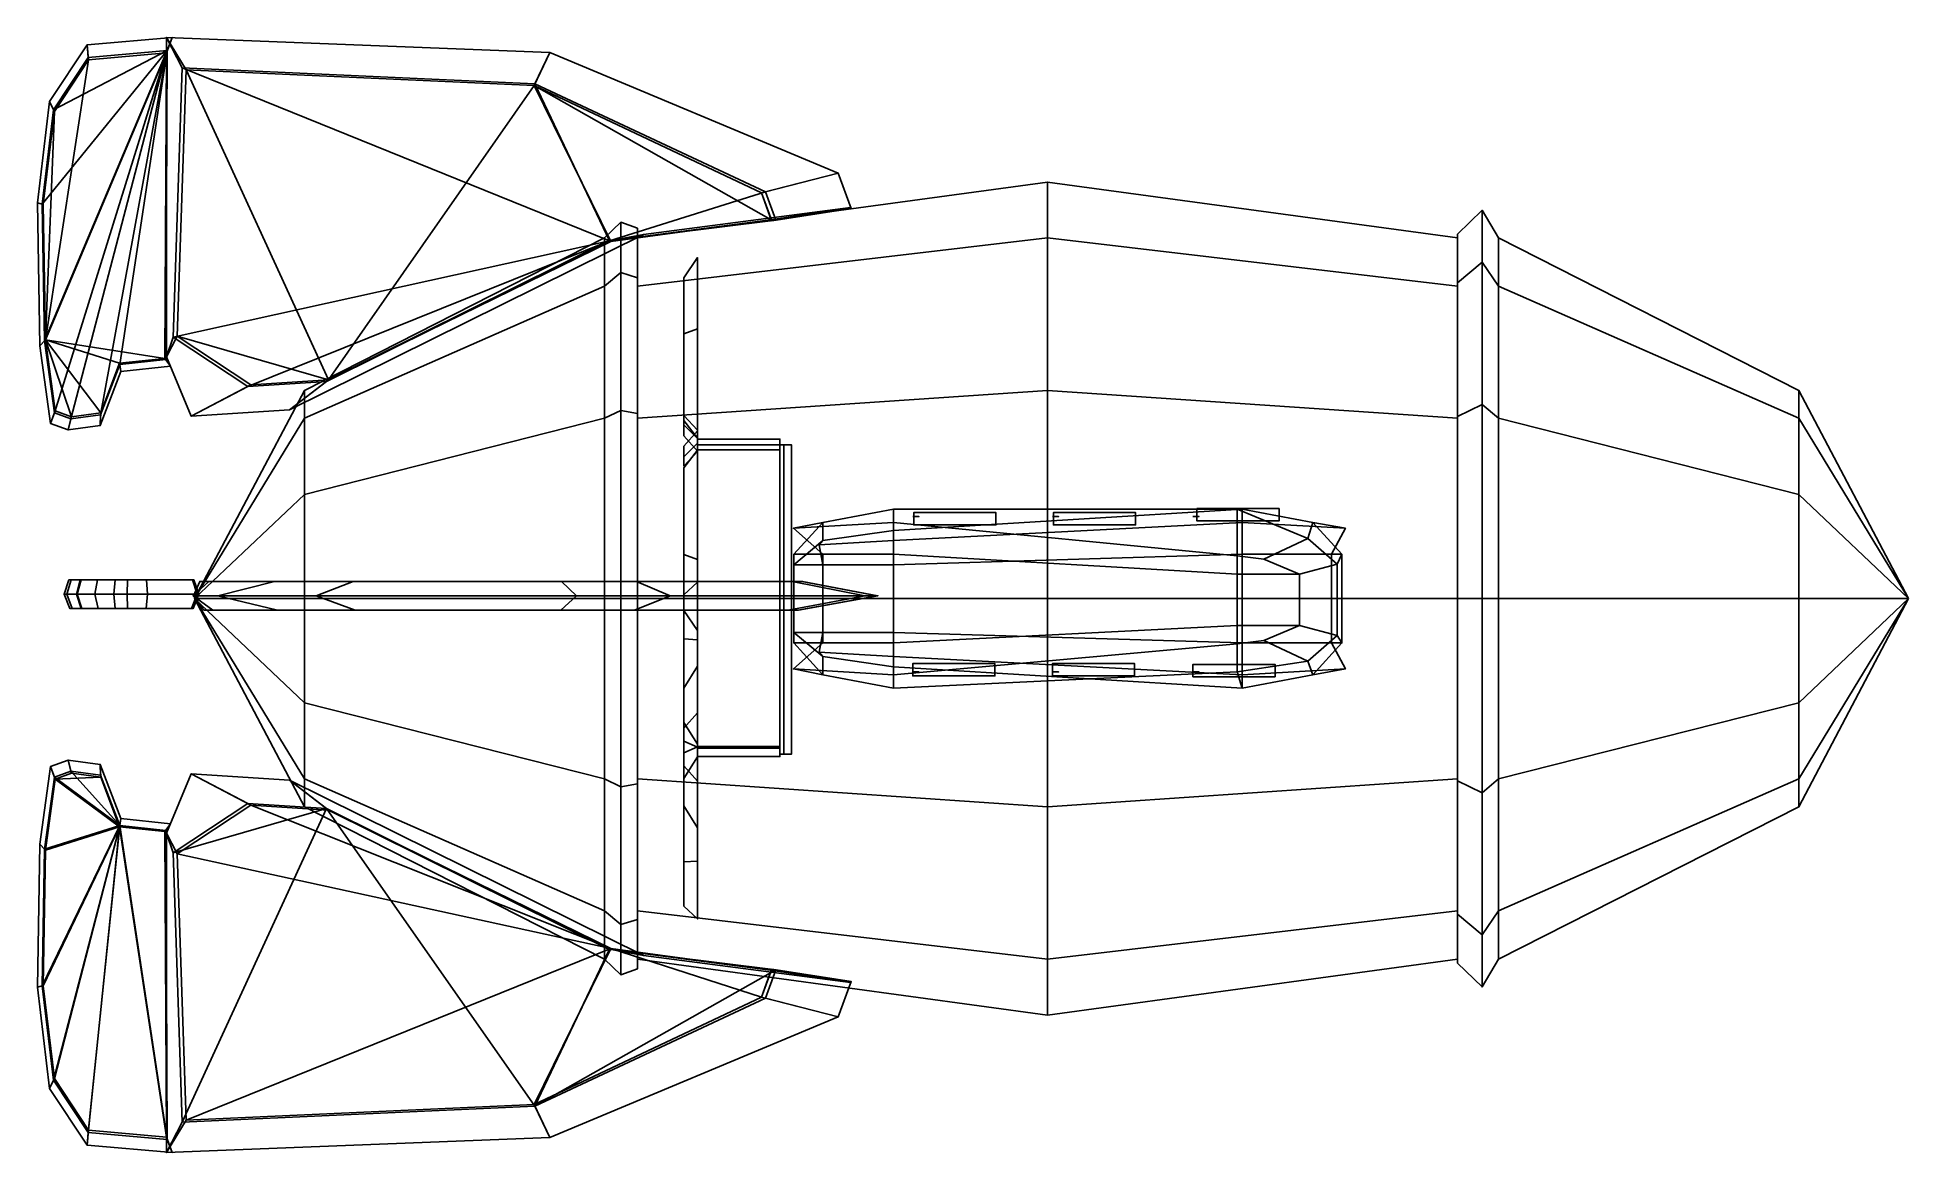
# Model space of a CAD drawing. Header units: metres. Extents: x -117 to 111, y -68 to 68.
import ezdxf

# ---------------------------------------------------------------- set-up
doc = ezdxf.new("R2010")
doc.units = ezdxf.units.M

msp = doc.modelspace()

# ---------------------------------------------------------------- linework, layer by layer
at = {"layer": 'Arc1', "color": 19}
for points in [[(59.140118, 40.725357, 137.511505), (56.140121, 38.207691, 135.511505), (56.140121, 44.147343, 105.01152), (59.140118, 47.054493, 105.01152)], [(59.140118, 47.054493, 105.01152), (56.140121, 44.147343, 105.01152), (56.140121, 38.207691, 74.511513), (59.140118, 40.725357, 72.51152)], [(61.140114, 37.816208, 135.200516), (59.140118, 40.725357, 137.511505), (59.140118, 47.054493, 105.01152), (61.140121, 43.695293, 105.01152)], [(61.140121, 43.695293, 105.01152), (59.140118, 47.054493, 105.01152), (59.140118, 40.725357, 72.51152), (61.140129, 37.816208, 74.822502)], [(59.140118, 23.433838, 161.303177), (56.140121, 21.980263, 157.839081), (56.140121, 38.207691, 135.511505), (59.140118, 40.725357, 137.511505)], [(59.140118, 40.725357, 72.51152), (56.140121, 38.207691, 74.511513), (56.140121, 21.980263, 52.183964), (59.140118, 23.433838, 48.719872)], [(61.140114, 21.754238, 157.30043), (59.140118, 23.433838, 161.303177), (59.140118, 40.725357, 137.511505), (61.140114, 37.816208, 135.200516)], [(61.140129, 37.816208, 74.822502), (59.140118, 40.725357, 72.51152), (59.140118, 23.433838, 48.719872), (61.140133, 21.754238, 52.72261)], [(59.140118, 23.433838, 48.719872), (56.140121, 21.980263, 52.183964), (56.140121, -0.186816, 44.011513), (59.140118, -0.186816, 40.011524)], [(59.140118, -0.186817, 170.01152), (56.140121, -0.186817, 166.01152), (56.140121, 21.980263, 157.839081), (59.140118, 23.433838, 161.303177)], [(61.140133, 21.754238, 52.72261), (59.140118, 23.433838, 48.719872), (59.140118, -0.186816, 40.011524), (61.140133, -0.186816, 44.633488)], [(61.140114, -0.186817, 165.389542), (59.140118, -0.186817, 170.01152), (59.140118, 23.433838, 161.303177), (61.140114, 21.754238, 157.30043)], [(59.140118, -0.186816, 40.011524), (56.140121, -0.186816, 44.011513), (56.140121, -22.353895, 52.183964), (59.140118, -23.807468, 48.719872)], [(59.140118, -23.807467, 161.303177), (56.140121, -22.353893, 157.839081), (56.140121, -0.186817, 166.01152), (59.140118, -0.186817, 170.01152)], [(61.140133, -0.186816, 44.633488), (59.140118, -0.186816, 40.011524), (59.140118, -23.807468, 48.719872), (61.140133, -22.127871, 52.72261)], [(61.140114, -22.127869, 157.30043), (59.140118, -23.807467, 161.303177), (59.140118, -0.186817, 170.01152), (61.140114, -0.186817, 165.389542)], [(59.140118, -41.098984, 137.511505), (56.140121, -38.581318, 135.511505), (56.140121, -22.353893, 157.839081), (59.140118, -23.807467, 161.303177)], [(59.140118, -23.807468, 48.719872), (56.140121, -22.353895, 52.183964), (56.140121, -38.581318, 74.51152), (59.140118, -41.098984, 72.511528)], [(61.140114, -38.189835, 135.200516), (59.140118, -41.098984, 137.511505), (59.140118, -23.807467, 161.303177), (61.140114, -22.127869, 157.30043)], [(61.140133, -22.127871, 52.72261), (59.140118, -23.807468, 48.719872), (59.140118, -41.098984, 72.511528), (61.140129, -38.189835, 74.82251)], [(59.140118, -41.098984, 72.511528), (56.140121, -38.581318, 74.51152), (56.140121, -44.520973, 105.01152), (59.140118, -47.42812, 105.01152)], [(59.140118, -47.42812, 105.01152), (56.140121, -44.520973, 105.01152), (56.140121, -38.581318, 135.511505), (59.140118, -41.098984, 137.511505)], [(61.140129, -38.189835, 74.82251), (59.140118, -41.098984, 72.511528), (59.140118, -47.42812, 105.01152), (61.140121, -44.068924, 105.01152)], [(61.140121, -44.068924, 105.01152), (59.140118, -47.42812, 105.01152), (59.140118, -41.098984, 137.511505), (61.140114, -38.189835, 135.200516)]]:
    msp.add_3dface(points, dxfattribs=at)
at = {"layer": 'Arc2', "color": 27}
for points in [[(-47.664501, 37.816193, 74.82251), (-45.664501, 39.466522, 73.511513), (-45.664501, 45.600914, 105.011513), (-47.664501, 43.695278, 105.011513)], [(-47.664501, 43.695278, 105.011513), (-45.664501, 45.600914, 105.011513), (-45.664501, 39.466522, 136.51149), (-47.664501, 37.816193, 135.2005)], [(-45.664501, 39.466522, 73.511513), (-43.664501, 38.837101, 74.680176), (-43.664501, 44.874126, 105.011513), (-45.664501, 45.600914, 105.011513)], [(-45.664501, 45.600914, 105.011513), (-43.664501, 44.874126, 105.011513), (-43.664501, 38.837101, 135.342834), (-45.664501, 39.466522, 136.51149)], [(-47.664501, 21.75423, 52.722626), (-45.664501, 22.707048, 50.451916), (-45.664501, 39.466522, 73.511513), (-47.664501, 37.816193, 74.82251)], [(-47.664501, 37.816193, 135.2005), (-45.664501, 39.466522, 136.51149), (-45.664501, 22.70705, 159.571121), (-47.664501, 21.754232, 157.300415)], [(-45.664501, 22.707048, 50.451916), (-43.664501, 22.343653, 52.476105), (-43.664501, 38.837101, 74.680176), (-45.664501, 39.466522, 73.511513)], [(-45.664501, 39.466522, 136.51149), (-43.664501, 38.837101, 135.342834), (-43.664501, 22.343655, 157.546936), (-45.664501, 22.70705, 159.571121)], [(-47.664501, 21.754232, 157.300415), (-45.664501, 22.70705, 159.571121), (-45.664501, -0.186817, 168.011505), (-47.664501, -0.186817, 165.389511)], [(-47.664501, -0.186817, 44.633511), (-45.664501, -0.186817, 42.01152), (-45.664501, 22.707048, 50.451916), (-47.664501, 21.75423, 52.722626)], [(-45.664501, 22.70705, 159.571121), (-43.664501, 22.343655, 157.546936), (-43.664501, -0.186817, 165.674179), (-45.664501, -0.186817, 168.011505)], [(-45.664501, -0.186817, 42.01152), (-43.664501, -0.186817, 44.34885), (-43.664501, 22.343653, 52.476105), (-45.664501, 22.707048, 50.451916)], [(-47.664501, -0.186817, 165.389511), (-45.664501, -0.186817, 168.011505), (-45.664501, -23.080681, 159.571091), (-47.664501, -22.127863, 157.300385)], [(-47.664501, -22.127863, 52.722626), (-45.664501, -23.080681, 50.451916), (-45.664501, -0.186817, 42.01152), (-47.664501, -0.186817, 44.633511)], [(-45.664501, -0.186817, 168.011505), (-43.664501, -0.186817, 165.674179), (-43.664501, -22.717285, 157.546906), (-45.664501, -23.080681, 159.571091)], [(-45.664501, -23.080681, 50.451916), (-43.664501, -22.717285, 52.476105), (-43.664501, -0.186817, 44.34885), (-45.664501, -0.186817, 42.01152)], [(-47.664501, -22.127863, 157.300385), (-45.664501, -23.080681, 159.571091), (-45.664501, -39.840153, 136.51149), (-47.664501, -38.189823, 135.2005)], [(-47.664501, -38.189823, 74.82251), (-45.664501, -39.840153, 73.511513), (-45.664501, -23.080681, 50.451916), (-47.664501, -22.127863, 52.722626)], [(-45.664501, -23.080681, 159.571091), (-43.664501, -22.717285, 157.546906), (-43.664501, -39.210735, 135.342834), (-45.664501, -39.840153, 136.51149)], [(-45.664501, -39.840153, 73.511513), (-43.664501, -39.210735, 74.680176), (-43.664501, -22.717285, 52.476105), (-45.664501, -23.080681, 50.451916)], [(-47.664501, -38.189823, 135.2005), (-45.664501, -39.840153, 136.51149), (-45.664501, -45.974541, 105.011513), (-47.664501, -44.068909, 105.011513)], [(-47.664501, -44.068909, 105.011513), (-45.664501, -45.974541, 105.011513), (-45.664501, -39.840153, 73.511513), (-47.664501, -38.189823, 74.82251)], [(-45.664501, -39.840153, 136.51149), (-43.664501, -39.210735, 135.342834), (-43.664501, -45.247753, 105.011513), (-45.664501, -45.974541, 105.011513)], [(-45.664501, -45.974541, 105.011513), (-43.664501, -45.247753, 105.011513), (-43.664501, -39.210735, 74.680176), (-45.664501, -39.840153, 73.511513)]]:
    msp.add_3dface(points, dxfattribs=at)
at = {"layer": 'Ballon', "color": 26}
for points in [[(6.23781, 50.483871, 105.011513), (6.237804, 43.695286, 139.870758), (-43.664497, 37.816193, 135.2005), (-43.66449, 43.695278, 105.011513)], [(6.237816, 43.695286, 70.152252), (6.23781, 50.483871, 105.011513), (-43.66449, 43.695278, 105.011513), (-43.664486, 37.816193, 74.82251)], [(56.140125, 43.695293, 105.01152), (56.140118, 37.816208, 135.200516), (6.237804, 43.695286, 139.870758), (6.23781, 50.483871, 105.011513)], [(56.140133, 37.816208, 74.822502), (56.140125, 43.695293, 105.01152), (6.23781, 50.483871, 105.011513), (6.237816, 43.695286, 70.152252)], [(6.237804, 43.695286, 139.870758), (6.2378, 25.148529, 165.389526), (-43.664501, 21.754232, 157.300415), (-43.664497, 37.816193, 135.2005)], [(6.23782, 25.148527, 44.633495), (6.237816, 43.695286, 70.152252), (-43.664486, 37.816193, 74.82251), (-43.664482, 21.75423, 52.722626)], [(56.140118, 37.816208, 135.200516), (56.140118, 21.754238, 157.30043), (6.2378, 25.148529, 165.389526), (6.237804, 43.695286, 139.870758)], [(56.140137, 21.754238, 52.72261), (56.140133, 37.816208, 74.822502), (6.237816, 43.695286, 70.152252), (6.23782, 25.148527, 44.633495)], [(6.2378, 25.148529, 165.389526), (6.237798, -0.186817, 174.730026), (-43.664501, -0.186817, 165.389511), (-43.664501, 21.754232, 157.300415)], [(6.237822, -0.186817, 35.292988), (6.23782, 25.148527, 44.633495), (-43.664482, 21.75423, 52.722626), (-43.664482, -0.186817, 44.633511)], [(56.140118, 21.754238, 157.30043), (56.140118, -0.186817, 165.389542), (6.237798, -0.186817, 174.730026), (6.2378, 25.148529, 165.389526)], [(56.140137, -0.186816, 44.633488), (56.140137, 21.754238, 52.72261), (6.23782, 25.148527, 44.633495), (6.237822, -0.186817, 35.292988)], [(6.237798, -0.186817, 174.730026), (6.2378, -25.522156, 165.389511), (-43.664501, -22.127863, 157.300385), (-43.664501, -0.186817, 165.389511)], [(6.23782, -25.52216, 44.633499), (6.237822, -0.186817, 35.292988), (-43.664482, -0.186817, 44.633511), (-43.664482, -22.127863, 52.722626)], [(56.140118, -0.186817, 165.389542), (56.140118, -22.127869, 157.30043), (6.2378, -25.522156, 165.389511), (6.237798, -0.186817, 174.730026)], [(56.140137, -22.127871, 52.72261), (56.140137, -0.186816, 44.633488), (6.237822, -0.186817, 35.292988), (6.23782, -25.52216, 44.633499)], [(6.2378, -25.522156, 165.389511), (6.237804, -44.068916, 139.870758), (-43.664497, -38.189823, 135.2005), (-43.664501, -22.127863, 157.300385)], [(6.237816, -44.06892, 70.15226), (6.23782, -25.52216, 44.633499), (-43.664482, -22.127863, 52.722626), (-43.664486, -38.189823, 74.82251)], [(56.140118, -22.127869, 157.30043), (56.140118, -38.189835, 135.200516), (6.237804, -44.068916, 139.870758), (6.2378, -25.522156, 165.389511)], [(56.140133, -38.189835, 74.82251), (56.140137, -22.127871, 52.72261), (6.23782, -25.52216, 44.633499), (6.237816, -44.06892, 70.15226)], [(6.237804, -44.068916, 139.870758), (6.23781, -50.857502, 105.01152), (-43.66449, -44.068909, 105.011513), (-43.664497, -38.189823, 135.2005)], [(6.23781, -50.857502, 105.01152), (6.237816, -44.06892, 70.15226), (-43.664486, -38.189823, 74.82251), (-43.66449, -44.068909, 105.011513)], [(56.140118, -38.189835, 135.200516), (56.140125, -44.068924, 105.01152), (6.23781, -50.857502, 105.01152), (6.237804, -44.068916, 139.870758)], [(56.140125, -44.068924, 105.01152), (56.140133, -38.189835, 74.82251), (6.237816, -44.06892, 70.15226), (6.23781, -50.857502, 105.01152)]]:
    msp.add_3dface(points, dxfattribs=at)
at = {"layer": 'Cabine', "color": 25}
for points in [[(-21.080616, 9.087279, 15.640505), (-24.676889, 8.375692, 3.365033), (-12.493933, 9.087279, 9.636837), (-12.493933, 10.693601, 15.640505)], [(-12.493933, 8.100269, 20.649307), (-21.080616, 6.876813, 20.649307), (-21.080616, 9.087279, 15.640505), (-12.493933, 10.693601, 15.640505)], [(29.337742, 10.693601, 15.640505), (29.931812, 10.693601, 21.553335), (-12.493933, 8.100269, 20.649307), (-12.493933, 10.693601, 15.640505)], [(29.931812, 10.693601, 21.553335), (29.931812, 9.08728, 27.557005), (-12.493933, 6.876813, 24.624651), (-12.493933, 8.100269, 20.649307)], [(-12.493933, 10.693601, 15.640505), (-12.493933, 9.087279, 9.636837), (29.337742, 5.009903, 9.636837), (29.337742, 10.693601, 15.640505)], [(29.337742, 5.009903, 9.636837), (32.574696, 4.599138, 12.385204), (37.924431, 7.120206, 15.640505), (29.337742, 10.693601, 15.640505)], [(29.337742, 10.693601, 15.640505), (37.924431, 7.120206, 15.640505), (38.518497, 9.087279, 21.553335), (29.931812, 10.693601, 21.553335)], [(38.518497, 9.087279, 21.553335), (42.499165, 8.375693, 36.414761), (29.931812, 9.08728, 27.557005), (29.931812, 10.693601, 21.553335)], [(-21.08062, 5.209374, 8.343861), (-24.676889, 8.375692, 3.365033), (-21.080616, 9.087279, 15.640505), (-24.637428, 5.209374, 15.640505)], [(-12.493933, 9.087279, 9.636837), (-24.676889, 8.375692, 3.365033), (-21.08062, 5.209374, 8.343861), (-12.493933, 5.209373, 7.149974)], [(-24.637428, 5.209374, 15.640505), (-21.080616, 9.087279, 15.640505), (-21.080616, 6.876813, 20.649307), (-24.637428, 3.923201, 20.649307)], [(-21.080616, 6.876813, 20.649307), (-21.531815, 6.334832, 27.669279), (-21.08062, 3.923201, 24.624651), (-24.637428, 3.923201, 20.649307)], [(-12.493933, 6.876813, 24.624651), (-21.531815, 6.334832, 27.669279), (-21.080616, 6.876813, 20.649307), (-12.493933, 8.100269, 20.649307)], [(-21.08062, 3.923201, 24.624651), (-21.531815, 6.334832, 27.669279), (-12.493933, 6.876813, 24.624651), (-12.493933, 3.923201, 26.27133)], [(-12.493933, 3.923201, 26.27133), (-12.493933, 6.876813, 24.624651), (29.931812, 9.08728, 27.557005), (29.931812, 5.209375, 30.043867)], [(29.337742, 2.771372, 7.149975), (29.337742, 5.009903, 9.636837), (-12.493933, 9.087279, 9.636837), (-12.493933, 5.209373, 7.149974)], [(29.931812, 9.08728, 27.557005), (42.499165, 8.375693, 36.414761), (40.824886, 5.209375, 31.645605), (29.931812, 5.209375, 30.043867)], [(37.924431, 7.120206, 15.640505), (32.574696, 4.599138, 12.385204), (36.911015, 2.771372, 6.567943), (41.481236, 3.999264, 15.640506)], [(42.075321, 5.209374, 21.553335), (38.518497, 9.087279, 21.553335), (37.924431, 7.120206, 15.640505), (41.481236, 3.999264, 15.640506)], [(40.824886, 5.209375, 31.645605), (42.499165, 8.375693, 36.414761), (38.518497, 9.087279, 21.553335), (42.075321, 5.209374, 21.553335)], [(-24.637428, 5.209374, 15.640505), (-24.637428, 3.923201, 20.649307), (-24.637428, -4.296833, 20.649309), (-24.637428, -5.583007, 15.640506)], [(-24.637428, -5.583007, 15.640506), (-21.08062, -5.583008, 8.343861), (-21.08062, 5.209374, 8.343861), (-24.637428, 5.209374, 15.640505)], [(-12.493933, 5.209373, 7.149974), (-21.08062, 5.209374, 8.343861), (-21.08062, -5.583008, 8.343861), (-12.493933, -5.583007, 7.149975)], [(29.931812, -5.583006, 30.043867), (-12.493933, -4.296833, 26.27133), (-12.493933, 3.923201, 26.27133), (29.931812, 5.209375, 30.043867)], [(29.337742, 2.771372, 7.149975), (-12.493933, 5.209373, 7.149974), (-12.493933, -5.583007, 7.149975), (29.337742, -3.458558, 7.149975)], [(36.911015, 2.771372, 6.567943), (32.574696, 4.599138, 12.385204), (29.337742, 5.009903, 9.636837), (29.337742, 2.771372, 7.149975)], [(29.931812, 5.209375, 30.043867), (40.824886, 5.209375, 31.645605), (40.824886, -5.583006, 31.645605), (29.931812, -5.583006, 30.043867)], [(42.075321, -5.583006, 21.553335), (40.824886, -5.583006, 31.645605), (40.824886, 5.209375, 31.645605), (42.075321, 5.209374, 21.553335)], [(41.481236, -4.68645, 15.640506), (42.075321, -5.583006, 21.553335), (42.075321, 5.209374, 21.553335), (41.481236, 3.999264, 15.640506)], [(-24.637428, 3.923201, 20.649307), (-21.08062, 3.923201, 24.624651), (-21.08062, -4.296833, 24.624651), (-24.637428, -4.296833, 20.649309)], [(-12.493933, -4.296833, 26.27133), (-21.08062, -4.296833, 24.624651), (-21.08062, 3.923201, 24.624651), (-12.493933, 3.923201, 26.27133)], [(29.337742, -3.458558, 7.149975), (36.911015, -3.458559, 6.567943), (36.911015, 2.771372, 6.567943), (29.337742, 2.771372, 7.149975)], [(41.481236, 3.999264, 15.640506), (36.911015, 2.771372, 6.567943), (36.911015, -3.458559, 6.567943), (41.481236, -4.68645, 15.640506)], [(-21.08062, -4.296833, 24.624651), (-21.531815, -6.708464, 27.669279), (-21.08062, -7.250446, 20.649309), (-24.637428, -4.296833, 20.649309)], [(-24.637428, -4.296833, 20.649309), (-21.08062, -7.250446, 20.649309), (-21.08062, -9.460913, 15.640506), (-24.637428, -5.583007, 15.640506)], [(-12.493933, -7.250446, 24.624651), (-21.531815, -6.708464, 27.669279), (-21.08062, -4.296833, 24.624651), (-12.493933, -4.296833, 26.27133)], [(-12.493933, -5.583007, 7.149975), (-12.493933, -9.460913, 9.636837), (29.337742, -5.69709, 9.636837), (29.337742, -3.458558, 7.149975)], [(29.931812, -5.583006, 30.043867), (29.931812, -9.460912, 27.557007), (-12.493933, -7.250446, 24.624651), (-12.493933, -4.296833, 26.27133)], [(29.337742, -5.69709, 9.636837), (32.574696, -5.286325, 12.385205), (36.911015, -3.458559, 6.567943), (29.337742, -3.458558, 7.149975)], [(36.911015, -3.458559, 6.567943), (32.574696, -5.286325, 12.385205), (37.924431, -7.807392, 15.640506), (41.481236, -4.68645, 15.640506)], [(-21.08062, -9.460913, 15.640506), (-24.676889, -8.749327, 3.365035), (-21.08062, -5.583008, 8.343861), (-24.637428, -5.583007, 15.640506)], [(-21.08062, -5.583008, 8.343861), (-24.676889, -8.749327, 3.365035), (-12.493933, -9.460913, 9.636837), (-12.493933, -5.583007, 7.149975)], [(-21.08062, -7.250446, 20.649309), (-21.531815, -6.708464, 27.669279), (-12.493933, -7.250446, 24.624651), (-12.493933, -8.473904, 20.649309)], [(29.337742, -9.10016, 15.640506), (29.337742, -5.69709, 9.636837), (-12.493933, -9.460913, 9.636837), (-12.493933, -11.067233, 15.640506)], [(37.924431, -7.807392, 15.640506), (32.574696, -5.286325, 12.385205), (29.337742, -5.69709, 9.636837), (29.337742, -9.10016, 15.640506)], [(40.824886, -5.583006, 31.645605), (42.499165, -8.749326, 36.414761), (29.931812, -9.460912, 27.557007), (29.931812, -5.583006, 30.043867)], [(41.481236, -4.68645, 15.640506), (37.924431, -7.807392, 15.640506), (38.518497, -9.460913, 21.553337), (42.075321, -5.583006, 21.553335)], [(38.518497, -9.460913, 21.553337), (42.499165, -8.749326, 36.414761), (40.824886, -5.583006, 31.645605), (42.075321, -5.583006, 21.553335)], [(-12.493933, -9.460913, 9.636837), (-24.676889, -8.749327, 3.365035), (-21.08062, -9.460913, 15.640506), (-12.493933, -11.067233, 15.640506)], [(-12.493933, -11.067233, 15.640506), (-21.08062, -9.460913, 15.640506), (-21.08062, -7.250446, 20.649309), (-12.493933, -8.473904, 20.649309)], [(-12.493933, -8.473904, 20.649309), (-12.493933, -7.250446, 24.624651), (29.931812, -9.460912, 27.557007), (29.931812, -11.067233, 21.553337)], [(-12.493933, -11.067233, 15.640506), (-12.493933, -8.473904, 20.649309), (29.931812, -11.067233, 21.553337), (29.337742, -9.10016, 15.640506)], [(29.931812, -11.067233, 21.553337), (38.518497, -9.460913, 21.553337), (37.924431, -7.807392, 15.640506), (29.337742, -9.10016, 15.640506)], [(29.931812, -9.460912, 27.557007), (42.499165, -8.749326, 36.414761), (38.518497, -9.460913, 21.553337), (29.931812, -11.067233, 21.553337)]]:
    msp.add_3dface(points, dxfattribs=at)
at = {"layer": 'Canon1', "color": 28}
for points in [[(23.937742, -9.70016, 18.640505), (33.937744, -9.700158, 18.640505), (33.937744, -8.200156, 17.774479), (23.937742, -8.200158, 17.774479)], [(23.937742, -8.200158, 17.774479), (33.937744, -8.200156, 17.774479), (33.937744, -8.200156, 19.506533), (23.937742, -8.200158, 19.506533)], [(23.937742, -8.200158, 19.506533), (33.937744, -8.200156, 19.506533), (33.937744, -9.700158, 18.640505), (23.937742, -9.70016, 18.640505)], [(33.937744, -8.200156, 19.506533), (33.937744, -8.200156, 17.774479), (33.937744, -9.700158, 18.640505)]]:
    msp.add_3dface(points, dxfattribs=at)
at = {"layer": 'Canon2', "color": 29}
for points in [[(6.837742, -9.600162, 18.640505), (16.837742, -9.600163, 18.640505), (16.837744, -8.100161, 17.774479), (6.837742, -8.10016, 17.774479)], [(6.837742, -8.10016, 17.774479), (16.837744, -8.100161, 17.774479), (16.837744, -8.100161, 19.506533), (6.837742, -8.10016, 19.506533)], [(6.837742, -8.10016, 19.506533), (16.837744, -8.100161, 19.506533), (16.837742, -9.600163, 18.640505), (6.837742, -9.600162, 18.640505)], [(16.837744, -8.100161, 19.506533), (16.837744, -8.100161, 17.774479), (16.837742, -9.600163, 18.640505)]]:
    msp.add_3dface(points, dxfattribs=at)
at = {"layer": 'Canon3', "color": 30}
for points in [[(-10.162257, -9.600163, 18.640505), (-0.162258, -9.600165, 18.640505), (-0.162257, -8.100163, 17.774479), (-10.162257, -8.100161, 17.774479)], [(-10.162257, -8.100161, 17.774479), (-0.162257, -8.100163, 17.774479), (-0.162257, -8.100163, 19.506533), (-10.162257, -8.100161, 19.506533)], [(-10.162257, -8.100161, 19.506533), (-0.162257, -8.100163, 19.506533), (-0.162258, -9.600165, 18.640505), (-10.162257, -9.600163, 18.640505)], [(-0.162257, -8.100163, 19.506533), (-0.162257, -8.100163, 17.774479), (-0.162258, -9.600165, 18.640505)]]:
    msp.add_3dface(points, dxfattribs=at)
at = {"layer": 'Canon4', "color": 31}
for points in [[(24.433987, 9.256083, 17.774479), (34.433987, 9.256083, 17.774479), (34.433987, 10.756083, 18.640505), (24.433989, 10.756083, 18.640505)], [(24.433989, 10.756083, 18.640505), (34.433987, 10.756083, 18.640505), (34.433987, 9.256083, 19.506533), (24.433987, 9.256083, 19.506533)], [(24.433987, 9.256083, 19.506533), (34.433987, 9.256083, 19.506533), (34.433987, 9.256083, 17.774479), (24.433987, 9.256083, 17.774479)], [(34.433987, 10.756083, 18.640505), (34.433987, 9.256083, 17.774479), (34.433987, 9.256083, 19.506533)]]:
    msp.add_3dface(points, dxfattribs=at)
at = {"layer": 'Canon5', "color": 32}
for points in [[(6.957744, 8.77984, 17.774479), (16.957743, 8.779839, 17.774479), (16.957745, 10.27984, 18.640505), (6.957744, 10.27984, 18.640505)], [(6.957744, 10.27984, 18.640505), (16.957745, 10.27984, 18.640505), (16.957743, 8.779839, 19.506533), (6.957744, 8.77984, 19.506533)], [(16.957745, 10.27984, 18.640505), (16.957743, 8.779839, 17.774479), (16.957743, 8.779839, 19.506533)], [(6.957744, 8.77984, 19.506533), (16.957743, 8.779839, 19.506533), (16.957743, 8.779839, 17.774479), (6.957744, 8.77984, 17.774479)]]:
    msp.add_3dface(points, dxfattribs=at)
at = {"layer": 'Canon6', "color": 33}
for points in [[(-10.042256, 8.77984, 17.774479), (-0.042257, 8.77984, 17.774479), (-0.042257, 10.279841, 18.640505), (-10.042256, 10.279841, 18.640505)], [(-10.042256, 10.279841, 18.640505), (-0.042257, 10.279841, 18.640505), (-0.042257, 8.77984, 19.506533), (-10.042256, 8.77984, 19.506533)], [(-0.042257, 10.279841, 18.640505), (-0.042257, 8.77984, 17.774479), (-0.042257, 8.77984, 19.506533)], [(-10.042256, 8.77984, 19.506533), (-0.042257, 8.77984, 19.506533), (-0.042257, 8.77984, 17.774479), (-10.042256, 8.77984, 17.774479)]]:
    msp.add_3dface(points, dxfattribs=at)
at = {"layer": 'CharnCan1', "color": 14}
msp.add_3dface([(23.937742, -9.10016, 18.406532), (24.205257, -9.10016, 19.120981), (24.690231, -9.10016, 18.532082)], dxfattribs=at)
at = {"layer": 'CharnCan2', "color": 15}
msp.add_3dface([(6.837742, -9.10016, 18.406532), (7.105257, -9.10016, 19.120981), (7.590231, -9.10016, 18.532082)], dxfattribs=at)
at = {"layer": 'CharnCan3', "color": 16}
msp.add_3dface([(-10.162257, -9.10016, 18.406532), (-9.894743, -9.10016, 19.120981), (-9.409769, -9.10016, 18.532082)], dxfattribs=at)
at = {"layer": 'CharnCan4', "color": 11}
msp.add_3dface([(23.937742, 9.77984, 18.406532), (24.205257, 9.77984, 19.120981), (24.690231, 9.77984, 18.532082)], dxfattribs=at)
at = {"layer": 'CharnCan5', "color": 12}
msp.add_3dface([(6.837742, 9.77984, 18.406532), (7.105257, 9.77984, 19.120981), (7.590231, 9.77984, 18.532082)], dxfattribs=at)
at = {"layer": 'CharnCan6', "color": 13}
msp.add_3dface([(-10.162257, 9.77984, 18.406532), (-9.894743, 9.77984, 19.120981), (-9.409769, 9.77984, 18.532082)], dxfattribs=at)
at = {"layer": 'CharnD', "color": 23}
msp.add_3dface([(-100.995796, 50.007748, 104.778091), (-101.020256, 50.008984, 104.778091), (-101.006752, 50.026257, 104.778091)], dxfattribs=at)
at = {"layer": 'CharnH', "color": 22}
msp.add_3dface([(-97.745888, 0.162637, 168.665802), (-97.77034, 0.162637, 168.667358), (-97.756836, 0.162637, 168.689316)], dxfattribs=at)
at = {"layer": 'DebBallon', "color": 18}
for points in [[(97.671127, 25.14852, 105.011543), (97.671127, 21.754229, 122.441162), (61.140114, 37.816193, 135.200531), (61.140114, 43.695278, 105.011543)], [(97.671127, 21.754227, 87.581902), (97.671127, 25.14852, 105.011543), (61.140114, 43.695278, 105.011543), (61.140114, 37.816193, 74.82254)], [(97.671127, 21.754229, 122.441162), (97.671127, 12.480851, 135.200531), (61.140114, 21.754232, 157.300446), (61.140114, 37.816193, 135.200531)], [(97.671127, 12.480849, 74.82254), (97.671127, 21.754227, 87.581902), (61.140114, 37.816193, 74.82254), (61.140114, 21.75423, 52.722656)], [(111.042404, -0.186817, 105.011528), (111.042404, -0.186817, 105.011528), (97.671127, 21.754229, 122.441162), (97.671127, 25.14852, 105.011543)], [(111.042404, -0.186817, 105.011528), (111.042404, -0.186817, 105.011528), (97.671127, 25.14852, 105.011543), (97.671127, 21.754227, 87.581902)], [(97.671127, 12.480851, 135.200531), (97.671127, -0.186817, 139.870773), (61.140114, -0.186817, 165.389542), (61.140114, 21.754232, 157.300446)], [(97.671127, -0.186818, 70.15229), (97.671127, 12.480849, 74.82254), (61.140114, 21.75423, 52.722656), (61.140114, -0.186817, 44.633545)], [(111.042404, -0.186817, 105.011528), (111.042404, -0.186817, 105.011528), (97.671127, 12.480851, 135.200531), (97.671127, 21.754229, 122.441162)], [(111.042404, -0.186817, 105.011528), (111.042404, -0.186817, 105.011528), (97.671127, 21.754227, 87.581902), (97.671127, 12.480849, 74.82254)], [(111.042404, -0.186817, 105.011528), (111.042404, -0.186817, 105.011528), (97.671127, -0.186817, 139.870773), (97.671127, 12.480851, 135.200531)], [(111.042404, -0.186817, 105.011528), (111.042404, -0.186817, 105.011528), (97.671127, 12.480849, 74.82254), (97.671127, -0.186818, 70.15229)], [(97.671127, -12.854486, 74.82254), (97.671127, -0.186818, 70.15229), (61.140114, -0.186817, 44.633545), (61.140114, -22.127863, 52.722656)], [(97.671127, -0.186817, 139.870773), (97.671127, -12.85448, 135.200531), (61.140114, -22.127863, 157.300415), (61.140114, -0.186817, 165.389542)], [(111.042404, -0.186817, 105.011528), (111.042404, -0.186817, 105.011528), (97.671127, -0.186818, 70.15229), (97.671127, -12.854486, 74.82254)], [(111.042404, -0.186817, 105.011528), (111.042404, -0.186817, 105.011528), (97.671127, -12.854486, 74.82254), (97.671127, -22.127861, 87.581909)], [(111.042404, -0.186817, 105.011528), (111.042404, -0.186817, 105.011528), (97.671127, -22.127861, 87.581909), (97.671127, -25.52215, 105.011543)], [(111.042404, -0.186817, 105.011528), (111.042404, -0.186817, 105.011528), (97.671127, -25.52215, 105.011543), (97.671127, -22.127857, 122.441162)], [(111.042404, -0.186817, 105.011528), (111.042404, -0.186817, 105.011528), (97.671127, -22.127857, 122.441162), (97.671127, -12.85448, 135.200531)], [(111.042404, -0.186817, 105.011528), (111.042404, -0.186817, 105.011528), (97.671127, -12.85448, 135.200531), (97.671127, -0.186817, 139.870773)], [(97.671127, -12.85448, 135.200531), (97.671127, -22.127857, 122.441162), (61.140114, -38.189823, 135.200531), (61.140114, -22.127863, 157.300415)], [(97.671127, -22.127861, 87.581909), (97.671127, -12.854486, 74.82254), (61.140114, -22.127863, 52.722656), (61.140114, -38.189823, 74.82254)], [(97.671127, -22.127857, 122.441162), (97.671127, -25.52215, 105.011543), (61.140114, -44.068909, 105.011543), (61.140114, -38.189823, 135.200531)], [(97.671127, -25.52215, 105.011543), (97.671127, -22.127861, 87.581909), (61.140114, -38.189823, 74.82254), (61.140114, -44.068909, 105.011543)]]:
    msp.add_3dface(points, dxfattribs=at)
at = {"layer": 'FinBallon', "color": 17}
for points in [[(-47.664501, 43.695278, 105.011513), (-47.664501, 37.816193, 135.2005), (-84.195511, 21.754229, 122.441132), (-84.195511, 25.14852, 105.011513)], [(-47.664501, 37.816193, 74.82251), (-47.664501, 43.695278, 105.011513), (-84.195511, 25.14852, 105.011513), (-84.195511, 21.754227, 87.581871)], [(-47.664501, 37.816193, 135.2005), (-47.664501, 21.754232, 157.300415), (-84.195511, 12.480851, 135.2005), (-84.195511, 21.754229, 122.441132)], [(-47.664501, 21.75423, 52.722626), (-47.664501, 37.816193, 74.82251), (-84.195511, 21.754227, 87.581871), (-84.195511, 12.480849, 74.82251)], [(-84.195511, 25.14852, 105.011513), (-84.195511, 21.754229, 122.441132), (-97.566788, -0.186817, 105.011497)], [(-84.195511, 21.754227, 87.581871), (-84.195511, 25.14852, 105.011513), (-97.566788, -0.186817, 105.011497)], [(-84.195511, 21.754229, 122.441132), (-84.195511, 12.480851, 135.2005), (-97.566788, -0.186817, 105.011497)], [(-84.195511, 12.480849, 74.82251), (-84.195511, 21.754227, 87.581871), (-97.566788, -0.186817, 105.011497)], [(-47.664501, 21.754232, 157.300415), (-47.664501, -0.186817, 165.389511), (-84.195511, -0.186817, 139.870743), (-84.195511, 12.480851, 135.2005)], [(-47.664501, -0.186817, 44.633511), (-47.664501, 21.75423, 52.722626), (-84.195511, 12.480849, 74.82251), (-84.195511, -0.186818, 70.15226)], [(-84.195511, 12.480851, 135.2005), (-84.195511, -0.186817, 139.870743), (-97.566788, -0.186817, 105.011497)], [(-84.195511, -0.186818, 70.15226), (-84.195511, 12.480849, 74.82251), (-97.566788, -0.186817, 105.011497)], [(-84.195511, -12.854486, 74.82251), (-84.195511, -0.186818, 70.15226), (-97.566788, -0.186817, 105.011497)], [(-84.195511, -22.127861, 87.581879), (-84.195511, -12.854486, 74.82251), (-97.566788, -0.186817, 105.011497)], [(-84.195511, -25.52215, 105.011513), (-84.195511, -22.127861, 87.581879), (-97.566788, -0.186817, 105.011497)], [(-84.195511, -22.127857, 122.441132), (-84.195511, -25.52215, 105.011513), (-97.566788, -0.186817, 105.011497)], [(-84.195511, -12.85448, 135.2005), (-84.195511, -22.127857, 122.441132), (-97.566788, -0.186817, 105.011497)], [(-84.195511, -0.186817, 139.870743), (-84.195511, -12.85448, 135.2005), (-97.566788, -0.186817, 105.011497)], [(-47.664501, -22.127863, 52.722626), (-47.664501, -0.186817, 44.633511), (-84.195511, -0.186818, 70.15226), (-84.195511, -12.854486, 74.82251)], [(-47.664501, -0.186817, 165.389511), (-47.664501, -22.127863, 157.300385), (-84.195511, -12.85448, 135.2005), (-84.195511, -0.186817, 139.870743)], [(-47.664501, -22.127863, 157.300385), (-47.664501, -38.189823, 135.2005), (-84.195511, -22.127857, 122.441132), (-84.195511, -12.85448, 135.2005)], [(-47.664501, -38.189823, 74.82251), (-47.664501, -22.127863, 52.722626), (-84.195511, -12.854486, 74.82251), (-84.195511, -22.127861, 87.581879)], [(-47.664501, -38.189823, 135.2005), (-47.664501, -44.068909, 105.011513), (-84.195511, -25.52215, 105.011513), (-84.195511, -22.127857, 122.441132)], [(-47.664501, -44.068909, 105.011513), (-47.664501, -38.189823, 74.82251), (-84.195511, -22.127861, 87.581879), (-84.195511, -25.52215, 105.011513)]]:
    msp.add_3dface(points, dxfattribs=at)
at = {"layer": 'GouvB', "color": 6}
for points in [[(-52.896252, 1.909902, 35.58297), (-95.828354, 1.909902, 35.160625), (-97.734703, 0.162637, 31.116209), (-51.05872, 0.162637, 31.320221)], [(-95.828354, 1.909902, 35.160625), (-96.926445, 1.909902, 61.687588), (-97.709518, 0.162637, 65.01693), (-97.734703, 0.162637, 31.116209)], [(-51.05872, 0.162637, 31.320221), (-97.734703, 0.162637, 31.116209), (-95.348991, -1.584629, 35.413429), (-52.995274, -1.584629, 35.812695)], [(-97.734703, 0.162637, 31.116209), (-97.709518, 0.162637, 65.01693), (-96.432297, -1.584629, 61.526997), (-95.348991, -1.584629, 35.413429)], [(-96.926445, 1.909902, 61.687588), (-87.822861, 1.909902, 70.047295), (-94.716919, 0.162637, 75.117104), (-97.709518, 0.162637, 65.01693)], [(-97.709518, 0.162637, 65.01693), (-94.716919, 0.162637, 75.117104), (-87.451355, -1.584629, 69.774094), (-96.432297, -1.584629, 61.526997)], [(-78.258781, 1.909902, 69.197151), (-87.822861, 1.909902, 70.047295), (-96.926445, 1.909902, 61.687588)], [(-78.258781, 1.909902, 69.197151), (-96.926445, 1.909902, 61.687588), (-95.828354, 1.909902, 35.160625)], [(-78.258781, 1.909902, 69.197151), (-95.828354, 1.909902, 35.160625), (-52.896252, 1.909902, 35.58297)], [(-87.822861, 1.909902, 70.047295), (-78.258781, 1.909902, 69.197151), (-82.761833, 0.162637, 74.054428), (-94.716919, 0.162637, 75.117104)], [(-94.716919, 0.162637, 75.117104), (-82.761833, 0.162637, 74.054428), (-78.016113, -1.584629, 68.935402), (-87.451355, -1.584629, 69.774094)], [(-78.258781, 1.909902, 69.197151), (-43.792664, 1.909902, 45.393219), (-39.679256, 0.162637, 44.299549), (-82.761833, 0.162637, 74.054428)], [(-82.761833, 0.162637, 74.054428), (-39.679256, 0.162637, 44.299549), (-44.014328, -1.584629, 45.452145), (-78.016113, -1.584629, 68.935402)], [(-52.896252, 1.909902, 35.58297), (-43.792664, 1.909902, 45.393219), (-78.258781, 1.909902, 69.197151)], [(-15.990479, 0.162637, 33.894203), (-51.05872, 0.162637, 31.320221), (-52.995274, -1.584629, 35.812695), (-25.318588, -1.584629, 37.239998)], [(-24.841614, 1.909902, 37.068928), (-52.896252, 1.909902, 35.58297), (-51.05872, 0.162637, 31.320221), (-15.990479, 0.162637, 33.894203)], [(-52.896252, 1.909902, 35.58297), (-24.841614, 1.909902, 37.068928), (-23.566401, 1.909902, 41.850952)], [(-52.896252, 1.909902, 35.58297), (-23.566401, 1.909902, 41.850952), (-43.792664, 1.909902, 45.393219)], [(-39.679256, 0.162637, 44.299549), (-14.485025, 0.162637, 39.694633), (-24.130447, -1.584629, 41.817841), (-44.014328, -1.584629, 45.452145)], [(-43.792664, 1.909902, 45.393219), (-23.637249, 1.909902, 41.70927), (-14.485025, 0.162637, 39.694633), (-39.679256, 0.162637, 44.299549)], [(-14.396465, 0.162637, 39.871735), (-15.990479, 0.162637, 33.894203), (-25.318588, -1.584629, 37.239998), (-24.060555, -1.584629, 41.957615)], [(-23.566401, 1.909902, 41.850952), (-24.841614, 1.909902, 37.068928), (-15.990479, 0.162637, 33.894203), (-14.396465, 0.162637, 39.871735)], [(-43.664501, -1.584629, 45.459648), (-95.348991, -1.584629, 35.413429), (-96.432297, -1.584629, 61.526997)], [(-43.664501, -1.584629, 45.459648), (-96.432297, -1.584629, 61.526997), (-87.451355, -1.584629, 69.774094)], [(-43.664501, -1.584629, 45.459648), (-52.995274, -1.584629, 35.812695), (-95.348991, -1.584629, 35.413429)], [(-43.664501, -1.584629, 45.459648), (-87.451355, -1.584629, 69.774094), (-78.016113, -1.584629, 68.935402)], [(-43.664501, -1.584629, 45.459648), (-25.318588, -1.584629, 37.239998), (-52.995274, -1.584629, 35.812695)], [(-43.664501, -1.584629, 45.459648), (-24.130447, -1.584629, 41.817841), (-25.318588, -1.584629, 37.239998)]]:
    msp.add_3dface(points, dxfattribs=at)
at = {"layer": 'GouvD', "color": 8}
for points in [[(-56.245182, 62.240135, 106.525368), (-98.598907, 64.158707, 106.525368), (-100.984612, 68.081345, 104.778099), (-54.308636, 66.240723, 104.778099)], [(-98.598907, 64.158707, 106.525368), (-99.682213, 31.745592, 106.525368), (-100.959427, 29.241642, 104.778091), (-100.984612, 68.081345, 104.778099)], [(-54.308636, 66.240723, 104.778099), (-100.984612, 68.081345, 104.778099), (-99.07827, 64.389465, 103.030838), (-56.146168, 62.444698, 103.030838)], [(-100.984612, 68.081345, 104.778099), (-100.959427, 29.241642, 104.778091), (-100.176369, 31.630373, 103.030838), (-99.07827, 64.389465, 103.030838)], [(-28.568501, 49.171001, 106.525368), (-56.245182, 62.240135, 106.525368), (-54.308636, 66.240723, 104.778099), (-19.240391, 51.571545, 104.778099)], [(-19.240391, 51.571545, 104.778099), (-54.308636, 66.240723, 104.778099), (-56.146168, 62.444698, 103.030838), (-28.091526, 49.293739, 103.030838)], [(-47.042576, 43.321236, 103.030838), (-99.07827, 64.389465, 103.030838), (-100.176369, 31.630373, 103.030838)], [(-81.266029, 26.430223, 106.525368), (-99.682213, 31.745592, 106.525368), (-98.598907, 64.158707, 106.525368)], [(-47.042576, 43.321236, 103.030838), (-56.146168, 62.444698, 103.030838), (-99.07827, 64.389465, 103.030838)], [(-81.266029, 26.430223, 106.525368), (-98.598907, 64.158707, 106.525368), (-56.245182, 62.240135, 106.525368)], [(-56.245182, 62.240135, 106.525368), (-46.914413, 43.273579, 106.525368), (-81.266029, 26.430223, 106.525368)], [(-56.245182, 62.240135, 106.525368), (-28.568501, 49.171001, 106.525368), (-27.38036, 45.886494, 106.525368)], [(-56.245182, 62.240135, 106.525368), (-27.38036, 45.886494, 106.525368), (-46.914413, 43.273579, 106.525368)], [(-47.042576, 43.321236, 103.030838), (-28.091526, 49.293739, 103.030838), (-56.146168, 62.444698, 103.030838)], [(-27.310467, 45.786213, 106.525368), (-28.568501, 49.171001, 106.525368), (-19.240391, 51.571545, 104.778099), (-17.646378, 47.282784, 104.778099)], [(-17.646378, 47.282784, 104.778099), (-19.240391, 51.571545, 104.778099), (-28.091526, 49.293739, 103.030838), (-26.816313, 45.862736, 103.030838)], [(-47.042576, 43.321236, 103.030838), (-26.816313, 45.862736, 103.030838), (-28.091526, 49.293739, 103.030838)], [(-47.264244, 43.278954, 106.525368), (-27.38036, 45.886494, 106.525368), (-17.734938, 47.409855, 104.778099), (-42.929165, 44.105919, 104.778091)], [(-42.929165, 44.105919, 104.778091), (-17.734938, 47.409855, 104.778099), (-26.887161, 45.964394, 103.030838), (-47.042576, 43.321236, 103.030838)], [(-47.042576, 43.321236, 103.030838), (-100.176369, 31.630373, 103.030838), (-91.072784, 25.632458, 103.03083)], [(-47.042576, 43.321236, 103.030838), (-91.072784, 25.632458, 103.03083), (-81.50869, 26.242424, 103.03083)], [(-81.266029, 26.430223, 106.525368), (-47.264244, 43.278954, 106.525368), (-42.929165, 44.105919, 104.778091), (-86.011749, 22.757427, 104.778091)], [(-86.011749, 22.757427, 104.778091), (-42.929165, 44.105919, 104.778091), (-47.042576, 43.321236, 103.030838), (-81.50869, 26.242424, 103.03083)], [(-99.682213, 31.745592, 106.525368), (-90.701263, 25.828476, 106.525368), (-97.966835, 21.994978, 104.778091), (-100.959427, 29.241642, 104.778091)], [(-100.959427, 29.241642, 104.778091), (-97.966835, 21.994978, 104.778091), (-91.072784, 25.632458, 103.03083), (-100.176369, 31.630373, 103.030838)], [(-81.266029, 26.430223, 106.525368), (-90.701263, 25.828476, 106.525368), (-99.682213, 31.745592, 106.525368)], [(-90.701263, 25.828476, 106.525368), (-81.266029, 26.430223, 106.525368), (-86.011749, 22.757427, 104.778091), (-97.966835, 21.994978, 104.778091)], [(-97.966835, 21.994978, 104.778091), (-86.011749, 22.757427, 104.778091), (-81.50869, 26.242424, 103.03083), (-91.072784, 25.632458, 103.03083)]]:
    msp.add_3dface(points, dxfattribs=at)
at = {"layer": 'GouvG', "color": 4}
for points in [[(-100.959427, -28.741646, 104.778091), (-97.966835, -21.494976, 104.778091), (-90.701263, -25.328478, 106.52536), (-99.682213, -31.245592, 106.52536)], [(-100.176369, -31.130375, 103.03083), (-91.072784, -25.132458, 103.03083), (-97.966835, -21.494976, 104.778091), (-100.959427, -28.741646, 104.778091)], [(-97.966835, -21.494976, 104.778091), (-86.011749, -22.257429, 104.778091), (-81.266029, -25.930225, 106.52536), (-90.701263, -25.328478, 106.52536)], [(-91.072784, -25.132458, 103.03083), (-81.50869, -25.74242, 103.03083), (-86.011749, -22.257429, 104.778091), (-97.966835, -21.494976, 104.778091)], [(-86.011749, -22.257429, 104.778091), (-42.929165, -43.605927, 104.778091), (-47.264244, -42.778961, 106.52536), (-81.266029, -25.930225, 106.52536)], [(-81.50869, -25.74242, 103.03083), (-47.042576, -42.821243, 103.030823), (-42.929165, -43.605927, 104.778091), (-86.011749, -22.257429, 104.778091)], [(-81.50869, -25.74242, 103.03083), (-91.072784, -25.132458, 103.03083), (-100.176369, -31.130375, 103.03083)], [(-81.50869, -25.74242, 103.03083), (-100.176369, -31.130375, 103.03083), (-99.07827, -63.889477, 103.030823)], [(-46.914413, -42.773586, 106.52536), (-99.682213, -31.245592, 106.52536), (-90.701263, -25.328478, 106.52536)], [(-81.50869, -25.74242, 103.03083), (-99.07827, -63.889477, 103.030823), (-56.146168, -61.944698, 103.030823)], [(-46.914413, -42.773586, 106.52536), (-90.701263, -25.328478, 106.52536), (-81.266029, -25.930225, 106.52536)], [(-56.146168, -61.944698, 103.030823), (-47.042576, -42.821243, 103.030823), (-81.50869, -25.74242, 103.03083)], [(-100.984612, -67.581345, 104.778091), (-100.959427, -28.741646, 104.778091), (-99.682213, -31.245592, 106.52536), (-98.598907, -63.658703, 106.52536)], [(-99.07827, -63.889477, 103.030823), (-100.176369, -31.130375, 103.03083), (-100.959427, -28.741646, 104.778091), (-100.984612, -67.581345, 104.778091)], [(-46.914413, -42.773586, 106.52536), (-98.598907, -63.658703, 106.52536), (-99.682213, -31.245592, 106.52536)], [(-46.914413, -42.773586, 106.52536), (-56.245182, -61.740135, 106.52536), (-98.598907, -63.658703, 106.52536)], [(-46.914413, -42.773586, 106.52536), (-28.568501, -48.671009, 106.52536), (-56.245182, -61.740135, 106.52536)], [(-56.146168, -61.944698, 103.030823), (-26.816313, -45.362747, 103.030823), (-47.042576, -42.821243, 103.030823)], [(-42.929165, -43.605927, 104.778091), (-17.734938, -46.909863, 104.778091), (-27.38036, -45.386501, 106.52536), (-47.264244, -42.778961, 106.52536)], [(-47.042576, -42.821243, 103.030823), (-26.887161, -45.464397, 103.030823), (-17.734938, -46.909863, 104.778091), (-42.929165, -43.605927, 104.778091)], [(-46.914413, -42.773586, 106.52536), (-27.38036, -45.386501, 106.52536), (-28.568501, -48.671009, 106.52536)], [(-56.146168, -61.944698, 103.030823), (-28.091526, -48.793747, 103.030823), (-26.816313, -45.362747, 103.030823)], [(-17.646378, -46.782791, 104.778091), (-19.240391, -51.071548, 104.778091), (-28.568501, -48.671009, 106.52536), (-27.310467, -45.286221, 106.52536)], [(-26.816313, -45.362747, 103.030823), (-28.091526, -48.793747, 103.030823), (-19.240391, -51.071548, 104.778091), (-17.646378, -46.782791, 104.778091)], [(-19.240391, -51.071548, 104.778091), (-54.308636, -65.740723, 104.778091), (-56.245182, -61.740135, 106.52536), (-28.568501, -48.671009, 106.52536)], [(-28.091526, -48.793747, 103.030823), (-56.146168, -61.944698, 103.030823), (-54.308636, -65.740723, 104.778091), (-19.240391, -51.071548, 104.778091)], [(-54.308636, -65.740723, 104.778091), (-100.984612, -67.581345, 104.778091), (-98.598907, -63.658703, 106.52536), (-56.245182, -61.740135, 106.52536)], [(-56.146168, -61.944698, 103.030823), (-99.07827, -63.889477, 103.030823), (-100.984612, -67.581345, 104.778091), (-54.308636, -65.740723, 104.778091)]]:
    msp.add_3dface(points, dxfattribs=at)
at = {"layer": 'GouvH', "color": 2}
for points in [[(-51.05872, 0.162637, 179.528931), (-97.734703, 0.162637, 179.732956), (-95.828354, 1.909902, 175.688538), (-52.896252, 1.909902, 175.26619)], [(-97.734703, 0.162637, 179.732956), (-97.709518, 0.162637, 145.83223), (-96.926445, 1.909902, 149.161575), (-95.828354, 1.909902, 175.688538)], [(-52.995274, -1.584629, 175.036469), (-95.348991, -1.584629, 175.43573), (-97.734703, 0.162637, 179.732956), (-51.05872, 0.162637, 179.528931)], [(-95.348991, -1.584629, 175.43573), (-96.432297, -1.584629, 149.322159), (-97.709518, 0.162637, 145.83223), (-97.734703, 0.162637, 179.732956)], [(-97.709518, 0.162637, 145.83223), (-94.716919, 0.162637, 135.732056), (-87.822861, 1.909902, 140.801865), (-96.926445, 1.909902, 149.161575)], [(-96.432297, -1.584629, 149.322159), (-87.451355, -1.584629, 141.075073), (-94.716919, 0.162637, 135.732056), (-97.709518, 0.162637, 145.83223)], [(-43.792664, 1.909902, 165.455948), (-95.828354, 1.909902, 175.688538), (-96.926445, 1.909902, 149.161575)], [(-43.792664, 1.909902, 165.455948), (-96.926445, 1.909902, 149.161575), (-87.822861, 1.909902, 140.801865)], [(-43.792664, 1.909902, 165.455948), (-52.896252, 1.909902, 175.26619), (-95.828354, 1.909902, 175.688538)], [(-94.716919, 0.162637, 135.732056), (-82.761833, 0.162637, 136.794739), (-78.258781, 1.909902, 141.652023), (-87.822861, 1.909902, 140.801865)], [(-87.451355, -1.584629, 141.075073), (-78.016113, -1.584629, 141.913757), (-82.761833, 0.162637, 136.794739), (-94.716919, 0.162637, 135.732056)], [(-43.792664, 1.909902, 165.455948), (-87.822861, 1.909902, 140.801865), (-78.258781, 1.909902, 141.652023)], [(-82.761833, 0.162637, 136.794739), (-39.679256, 0.162637, 166.549622), (-43.792664, 1.909902, 165.455948), (-78.258781, 1.909902, 141.652023)], [(-78.016113, -1.584629, 141.913757), (-44.014328, -1.584629, 165.397018), (-39.679256, 0.162637, 166.549622), (-82.761833, 0.162637, 136.794739)], [(-25.318588, -1.584629, 173.609161), (-52.995274, -1.584629, 175.036469), (-51.05872, 0.162637, 179.528931), (-15.990479, 0.162637, 176.954956)], [(-15.990479, 0.162637, 176.954956), (-51.05872, 0.162637, 179.528931), (-52.896252, 1.909902, 175.26619), (-24.841614, 1.909902, 173.780228)], [(-43.792664, 1.909902, 165.455948), (-24.841614, 1.909902, 173.780228), (-52.896252, 1.909902, 175.26619)], [(-44.014328, -1.584629, 165.397018), (-24.130447, -1.584629, 169.031326), (-14.485025, 0.162637, 171.154526), (-39.679256, 0.162637, 166.549622)], [(-39.679256, 0.162637, 166.549622), (-14.485025, 0.162637, 171.154526), (-23.637249, 1.909902, 169.139893), (-43.792664, 1.909902, 165.455948)], [(-43.792664, 1.909902, 165.455948), (-23.566401, 1.909902, 168.998215), (-24.841614, 1.909902, 173.780228)], [(-24.060555, -1.584629, 168.891556), (-25.318588, -1.584629, 173.609161), (-15.990479, 0.162637, 176.954956), (-14.396465, 0.162637, 170.977417)], [(-14.396465, 0.162637, 170.977417), (-15.990479, 0.162637, 176.954956), (-24.841614, 1.909902, 173.780228), (-23.566401, 1.909902, 168.998215)], [(-78.016113, -1.584629, 141.913757), (-87.451355, -1.584629, 141.075073), (-96.432297, -1.584629, 149.322159)], [(-78.016113, -1.584629, 141.913757), (-96.432297, -1.584629, 149.322159), (-95.348991, -1.584629, 175.43573)], [(-78.016113, -1.584629, 141.913757), (-95.348991, -1.584629, 175.43573), (-52.995274, -1.584629, 175.036469)], [(-52.995274, -1.584629, 175.036469), (-43.664501, -1.584629, 165.389511), (-78.016113, -1.584629, 141.913757)], [(-52.995274, -1.584629, 175.036469), (-25.318588, -1.584629, 173.609161), (-24.130447, -1.584629, 169.031326)], [(-52.995274, -1.584629, 175.036469), (-24.130447, -1.584629, 169.031326), (-43.664501, -1.584629, 165.389511)]]:
    msp.add_3dface(points, dxfattribs=at)
at = {"layer": 'HelD', "color": 9}
for points in [[(-36.343357, 41.296059, 2.367977), (-38.006432, 38.851913, 4.226711), (-38.006432, 32.026268, 6.672416), (-36.343357, 32.638271, 4.91151)], [(-36.343357, 19.186899, 3.639742), (-36.343357, 40.336941, 0.423922), (-36.343357, 41.296059, 2.367977)], [(-36.343357, 19.186899, 3.639742), (-36.343357, 41.296059, 2.367977), (-36.343357, 32.638271, 4.91151)], [(-36.343357, 19.186899, 3.639742), (-36.343357, 38.850357, -1.153836), (-36.343357, 40.336941, 0.423922)], [(-36.343357, 19.186899, 3.639742), (-36.343357, 35.719151, -3.087902), (-36.343357, 38.850357, -1.153836)], [(-36.343357, 19.186899, 3.639742), (-36.343357, 32.149132, -3.746284), (-36.343357, 35.719151, -3.087902)], [(-36.343357, 32.638271, 4.91151), (-38.006432, 32.026268, 6.672416), (-38.006432, 21.477531, 5.547392), (-36.343357, 19.333641, 3.884313)], [(-36.343357, 19.186899, 3.639742), (-36.343357, 24.835361, -1.514545), (-36.343357, 32.149132, -3.746284)], [(-36.343357, 18.960232, 4.325825), (-36.343357, 24.114519, 9.974289), (-36.343357, 26.346256, 17.288054)], [(-36.343357, 18.960232, 4.325825), (-36.343357, 26.346256, 17.288054), (-36.343357, 25.687878, 20.858074)], [(-36.343357, 18.960232, 4.325825), (-36.343357, 25.687878, 20.858074), (-36.343357, 23.753807, 23.989285)], [(-36.343357, 18.960232, 4.325825), (-36.343357, 23.753807, 23.989285), (-36.343357, 22.176054, 25.47587)], [(-36.343357, 17.767103, -18.940657), (-38.006432, 19.625841, -16.496513), (-38.006432, 22.071545, -9.670864), (-36.343357, 20.310637, -10.282864)], [(-36.343357, 20.310637, -10.282864), (-38.006432, 22.071545, -9.670864), (-38.006432, 20.946518, 0.877873), (-36.343357, 19.283442, 3.021764)], [(-36.343357, 18.960232, 4.325825), (-36.343357, 22.176054, 25.47587), (-36.343357, 20.231995, 26.434986)], [(-36.343357, 20.231995, 26.434986), (-38.006432, 18.37326, 23.990849), (-38.006432, 15.927557, 17.165192), (-36.343357, 17.688465, 17.777195)], [(-36.343357, 17.688465, 17.777195), (-38.006432, 15.927557, 17.165192), (-38.006432, 17.052582, 6.616457), (-36.343357, 18.71566, 4.472567)], [(-36.343357, 19.038868, 3.168506), (-36.343357, 17.767103, -18.940657), (-36.343357, 20.310637, -10.282864)], [(-36.343357, 18.960232, 4.325825), (-36.343357, 20.231995, 26.434986), (-36.343357, 17.688465, 17.777195)], [(-36.343357, 19.038868, 3.168506), (-36.343357, 13.884583, -2.479959), (-36.343357, 11.652846, -9.793725)], [(-36.343357, 19.038868, 3.168506), (-36.343357, 11.652846, -9.793725), (-36.343357, 12.311226, -13.363742)], [(-36.343357, 19.038868, 3.168506), (-36.343357, 12.311226, -13.363742), (-36.343357, 14.245293, -16.494949)], [(-36.343357, 19.038868, 3.168506), (-36.343357, 14.245293, -16.494949), (-36.343357, 15.82305, -17.981537)], [(-36.343357, 19.038868, 3.168506), (-36.343357, 15.82305, -17.981537), (-36.343357, 17.767103, -18.940657)], [(-36.343357, 4.578208, 2.289337), (-38.006432, 5.190212, 0.52843), (-38.006432, 15.738948, 1.653454), (-36.343357, 17.882839, 3.316533)], [(-36.343357, 18.029579, 3.561104), (-36.343357, 12.381115, 8.715389), (-36.343357, 5.06735, 10.947128)], [(-36.343357, 18.029579, 3.561104), (-36.343357, 5.06735, 10.947128), (-36.343357, 1.497333, 10.288748)], [(-36.343357, 18.029579, 3.561104), (-36.343357, 1.497333, 10.288748), (-36.343357, -1.633875, 8.354683)], [(-36.343357, 18.029579, 3.561104), (-36.343357, -1.633875, 8.354683), (-36.343357, -3.120462, 6.776924)], [(-36.343357, 18.029579, 3.561104), (-36.343357, -3.120462, 6.776924), (-36.343357, -4.079582, 4.83287)], [(-36.343357, 18.029579, 3.561104), (-36.343357, -4.079582, 4.83287), (-36.343357, 4.578208, 2.289337)], [(-36.343357, -4.079582, 4.83287), (-38.006432, -1.635441, 2.974134), (-38.006432, 5.190212, 0.52843), (-36.343357, 4.578208, 2.289337)]]:
    msp.add_3dface(points, dxfattribs=at)
at = {"layer": 'HelG', "color": 10}
for points in [[(-36.343357, 1.830317, -6.219386), (-38.006432, 0.283534, -3.566805), (-38.006432, -5.086617, 1.304796), (-36.343357, -5.19507, -0.556274)], [(-36.343357, -18.109201, 3.416384), (-36.343357, 0.200251, -7.648419), (-36.343357, 1.830317, -6.219386)], [(-36.343357, -18.109201, 3.416384), (-36.343357, 1.830317, -6.219386), (-36.343357, -5.19507, -0.556274)], [(-36.343357, -18.109201, 3.416384), (-36.343357, -1.776957, -8.537187), (-36.343357, 0.200251, -7.648419)], [(-36.343357, -18.109201, 3.416384), (-36.343357, -5.409953, -9.125768), (-36.343357, -1.776957, -8.537187)], [(-36.343357, -5.19507, -0.556274), (-38.006432, -5.086617, 1.304796), (-38.006432, -15.262908, 4.302236), (-36.343357, -17.880035, 3.586182)], [(-36.343357, -18.109201, 3.416384), (-36.343357, -8.960171, -8.367846), (-36.343357, -5.409953, -9.125768)], [(-36.343357, -18.056063, 4.136984), (-36.343357, -6.271834, 13.286014), (-36.343357, -5.513912, 16.836231)], [(-36.343357, -18.056063, 4.136984), (-36.343357, -5.513912, 16.836231), (-36.343357, -6.102494, 20.469229)], [(-36.343357, -18.056063, 4.136984), (-36.343357, -6.102494, 20.469229), (-36.343357, -6.99126, 22.446436)], [(-36.343357, -18.056063, 4.136984), (-36.343357, -11.132549, 7.383024), (-36.343357, -6.271834, 13.286014)], [(-36.343357, -8.420294, 24.076504), (-38.006432, -11.072873, 22.52972), (-38.006432, -15.944475, 17.159567), (-36.343357, -14.083405, 17.051115)], [(-36.343357, -18.056063, 4.136984), (-36.343357, -6.99126, 22.446436), (-36.343357, -8.420294, 24.076504)], [(-36.343357, -18.056063, 4.136984), (-36.343357, -8.420294, 24.076504), (-36.343357, -14.083405, 17.051115)], [(-36.343357, -18.109201, 3.416384), (-36.343357, -14.863159, -3.507131), (-36.343357, -8.960171, -8.367846)], [(-36.343357, -14.083405, 17.051115), (-38.006432, -15.944475, 17.159567), (-38.006432, -18.941914, 6.983278), (-36.343357, -18.225861, 4.36615)], [(-36.343357, -22.398954, -9.876463), (-38.006432, -20.537884, -9.984918), (-38.006432, -17.540445, 0.191374), (-36.343357, -18.256498, 2.808501)], [(-36.343357, -32.12265, 7.759277), (-38.006432, -32.231102, 5.898207), (-38.006432, -22.054811, 2.900767), (-36.343357, -19.437683, 3.616821)], [(-36.343357, -18.426296, 3.037667), (-36.343357, -25.34981, -0.208375), (-36.343357, -30.210524, -6.111364)], [(-36.343357, -18.426296, 3.037667), (-36.343357, -30.210524, -6.111364), (-36.343357, -30.968445, -9.661583)], [(-36.343357, -18.426296, 3.037667), (-36.343357, -30.968445, -9.661583), (-36.343357, -30.379862, -13.294575)], [(-36.343357, -18.426296, 3.037667), (-36.343357, -30.379862, -13.294575), (-36.343357, -29.491096, -15.271785)], [(-36.343357, -18.426296, 3.037667), (-36.343357, -29.491096, -15.271785), (-36.343357, -28.062065, -16.90185)], [(-36.343357, -18.426296, 3.037667), (-36.343357, -28.062065, -16.90185), (-36.343357, -22.398954, -9.876463)], [(-36.343357, -19.208519, 3.786619), (-36.343357, -22.454557, 10.710131), (-36.343357, -28.357546, 15.570848)], [(-36.343357, -19.208519, 3.786619), (-36.343357, -28.357546, 15.570848), (-36.343357, -31.907764, 16.32877)], [(-36.343357, -19.208519, 3.786619), (-36.343357, -31.907764, 16.32877), (-36.343357, -35.54076, 15.740186)], [(-36.343357, -19.208519, 3.786619), (-36.343357, -35.54076, 15.740186), (-36.343357, -37.517971, 14.851418)], [(-36.343357, -19.208519, 3.786619), (-36.343357, -37.517971, 14.851418), (-36.343357, -39.148037, 13.422386)], [(-36.343357, -19.208519, 3.786619), (-36.343357, -39.148037, 13.422386), (-36.343357, -32.12265, 7.759277)], [(-36.343357, -28.062065, -16.90185), (-38.006432, -25.409485, -15.355065), (-38.006432, -20.537884, -9.984918), (-36.343357, -22.398954, -9.876463)], [(-36.343357, -39.148037, 13.422386), (-38.006432, -37.601254, 10.769808), (-38.006432, -32.231102, 5.898207), (-36.343357, -32.12265, 7.759277)]]:
    msp.add_3dface(points, dxfattribs=at)
at = {"layer": 'InclinB', "color": 5}
for points in [[(-111.469093, 2.084629, 40.771896), (-112.850563, 2.084629, 53.320656), (-113.435844, 0.337363, 53.166775), (-111.94812, 0.337363, 39.652737)], [(-112.850563, 2.084629, 53.320656), (-112.561508, 2.084629, 62.348255), (-113.12455, 0.337363, 63.199947), (-113.435844, 0.337363, 53.166775)], [(-111.94812, 0.337363, 39.652737), (-113.435844, 0.337363, 53.166775), (-112.738464, -1.409902, 53.350109), (-111.37735, -1.409902, 40.986244)], [(-113.435844, 0.337363, 53.166775), (-113.12455, 0.337363, 63.199947), (-112.453674, -1.409902, 62.185146), (-112.738464, -1.409902, 53.350109)], [(-112.561508, 2.084629, 62.348255), (-111.373344, 2.084629, 74.54364), (-111.844994, 0.337363, 76.333458), (-113.12455, 0.337363, 63.199947)], [(-113.12455, 0.337363, 63.199947), (-111.844994, 0.337363, 76.333458), (-111.283005, -1.409902, 74.200874), (-112.453674, -1.409902, 62.185146)], [(-103.4179, 2.084629, 66.352211), (-112.561508, 2.084629, 62.348255), (-112.850563, 2.084629, 53.320656)], [(-103.4179, 2.084629, 66.352211), (-112.850563, 2.084629, 53.320656), (-111.469093, 2.084629, 40.771896)], [(-103.4179, 2.084629, 66.352211), (-111.373344, 2.084629, 74.54364), (-112.561508, 2.084629, 62.348255)], [(-107.241325, 2.084629, 33.775745), (-111.469093, 2.084629, 40.771896), (-111.94812, 0.337363, 39.652737), (-107.395126, 0.337363, 32.11842)], [(-107.395126, 0.337363, 32.11842), (-111.94812, 0.337363, 39.652737), (-111.37735, -1.409902, 40.986244), (-107.211868, -1.409902, 34.093151)], [(-111.373344, 2.084629, 74.54364), (-109.365845, 2.084629, 75.565033), (-109.683083, 0.337363, 77.433403), (-111.844994, 0.337363, 76.333458)], [(-111.844994, 0.337363, 76.333458), (-109.683083, 0.337363, 77.433403), (-109.305107, -1.409902, 75.207214), (-111.283005, -1.409902, 74.200874)], [(-103.4179, 2.084629, 66.352211), (-111.469093, 2.084629, 40.771896), (-107.241325, 2.084629, 33.775745)], [(-103.4179, 2.084629, 66.352211), (-109.365845, 2.084629, 75.565033), (-111.373344, 2.084629, 74.54364)], [(-109.365845, 2.084629, 75.565033), (-105.742813, 2.084629, 74.881844), (-105.781349, 0.337363, 76.697662), (-109.683083, 0.337363, 77.433403)], [(-109.683083, 0.337363, 77.433403), (-105.781349, 0.337363, 76.697662), (-105.735435, -1.409902, 74.534096), (-109.305107, -1.409902, 75.207214)], [(-103.4179, 2.084629, 66.352211), (-105.742813, 2.084629, 74.881844), (-109.365845, 2.084629, 75.565033)], [(-97.633095, 2.084629, 32.846371), (-107.241325, 2.084629, 33.775745), (-107.395126, 0.337363, 32.11842), (-97.047806, 0.337363, 31.11755)], [(-97.047806, 0.337363, 31.11755), (-107.395126, 0.337363, 32.11842), (-107.211868, -1.409902, 34.093151), (-97.745186, -1.409902, 33.177456)], [(-103.4179, 2.084629, 66.352211), (-107.241325, 2.084629, 33.775745), (-97.633095, 2.084629, 32.846371)], [(-105.742813, 2.084629, 74.881844), (-103.4179, 2.084629, 66.352211), (-103.277596, 0.337363, 67.511909), (-105.781349, 0.337363, 76.697662)], [(-105.781349, 0.337363, 76.697662), (-103.277596, 0.337363, 67.511909), (-103.444771, -1.409902, 66.130112), (-105.735435, -1.409902, 74.534096)], [(-103.277596, 0.337363, 67.511909), (-97.242607, 0.337363, 66.615105), (-97.923409, -1.409902, 65.309631), (-103.444771, -1.409902, 66.130112)], [(-103.4179, 2.084629, 66.352211), (-97.81398, 2.084629, 65.51947), (-97.242607, 0.337363, 66.615105), (-103.277596, 0.337363, 67.511909)], [(-103.4179, 2.084629, 66.352211), (-97.633095, 2.084629, 32.846371), (-97.81398, 2.084629, 65.51947)], [(-103.444771, -1.409902, 66.130112), (-111.37735, -1.409902, 40.986244), (-112.738464, -1.409902, 53.350109)], [(-103.444771, -1.409902, 66.130112), (-112.738464, -1.409902, 53.350109), (-112.453674, -1.409902, 62.185146)], [(-103.444771, -1.409902, 66.130112), (-112.453674, -1.409902, 62.185146), (-111.283005, -1.409902, 74.200874)], [(-103.444771, -1.409902, 66.130112), (-107.211868, -1.409902, 34.093151), (-111.37735, -1.409902, 40.986244)], [(-111.283005, -1.409902, 74.200874), (-109.305107, -1.409902, 75.207214), (-105.735435, -1.409902, 74.534096)], [(-111.283005, -1.409902, 74.200874), (-105.735435, -1.409902, 74.534096), (-103.444771, -1.409902, 66.130112)], [(-103.444771, -1.409902, 66.130112), (-97.745186, -1.409902, 33.177456), (-107.211868, -1.409902, 34.093151)], [(-103.444771, -1.409902, 66.130112), (-97.923409, -1.409902, 65.309631), (-97.745186, -1.409902, 33.177456)]]:
    msp.add_3dface(points, dxfattribs=at)
at = {"layer": 'InclinD', "color": 7}
for points in [[(-100.883003, 66.501991, 102.85611), (-114.719002, 59.267296, 102.85611), (-116.100464, 47.812336, 102.85611)], [(-100.883003, 66.501991, 102.85611), (-116.100464, 47.812336, 102.85611), (-115.811409, 31.156355, 102.85611)], [(-100.883003, 66.501991, 102.85611), (-115.811409, 31.156355, 102.85611), (-114.623253, 22.406424, 102.85611)], [(-115.703575, 31.273384, 106.350632), (-110.461777, 65.363899, 106.350639), (-100.995102, 66.199768, 106.350639)], [(-115.703575, 31.273384, 106.350632), (-100.995102, 66.199768, 106.350639), (-101.173317, 29.03163, 106.350632)], [(-110.461777, 65.363899, 106.350639), (-114.627258, 59.071644, 106.350639), (-115.198021, 60.288898, 104.603378), (-110.645035, 67.166496, 104.603378)], [(-110.645035, 67.166496, 104.603378), (-115.198021, 60.288898, 104.603378), (-114.719002, 59.267296, 102.85611), (-110.491234, 65.653633, 102.85611)], [(-100.883003, 66.501991, 102.85611), (-110.491234, 65.653633, 102.85611), (-114.719002, 59.267296, 102.85611)], [(-100.883003, 66.501991, 102.85611), (-114.623253, 22.406424, 102.85611), (-112.615746, 21.673599, 102.85611)], [(-100.883003, 66.501991, 102.85611), (-112.615746, 21.673599, 102.85611), (-108.992729, 22.16378, 102.85611)], [(-100.995102, 66.199768, 106.350639), (-110.461777, 65.363899, 106.350639), (-110.645035, 67.166496, 104.603378), (-100.297714, 68.080116, 104.603378)], [(-100.297714, 68.080116, 104.603378), (-110.645035, 67.166496, 104.603378), (-110.491234, 65.653633, 102.85611), (-100.883003, 66.501991, 102.85611)], [(-100.883003, 66.501991, 102.85611), (-108.992729, 22.16378, 102.85611), (-106.667816, 28.2836, 102.85611)], [(-100.883003, 66.501991, 102.85611), (-106.667816, 28.2836, 102.85611), (-101.063896, 28.881077, 102.85611)], [(-115.703575, 31.273384, 106.350632), (-114.627258, 59.071644, 106.350639), (-110.461777, 65.363899, 106.350639)], [(-114.627258, 59.071644, 106.350639), (-115.98838, 47.78545, 106.350639), (-116.685745, 47.952808, 104.603378), (-115.198021, 60.288898, 104.603378)], [(-115.198021, 60.288898, 104.603378), (-116.685745, 47.952808, 104.603378), (-116.100464, 47.812336, 102.85611), (-114.719002, 59.267296, 102.85611)], [(-115.703575, 31.273384, 106.350632), (-115.98838, 47.78545, 106.350639), (-114.627258, 59.071644, 106.350639)], [(-115.98838, 47.78545, 106.350639), (-115.703575, 31.273384, 106.350632), (-116.374458, 30.545286, 104.603378), (-116.685745, 47.952808, 104.603378)], [(-116.685745, 47.952808, 104.603378), (-116.374458, 30.545286, 104.603378), (-115.811409, 31.156355, 102.85611), (-116.100464, 47.812336, 102.85611)], [(-115.703575, 31.273384, 106.350632), (-114.532906, 22.652353, 106.350632), (-115.094894, 21.122272, 104.603378), (-116.374458, 30.545286, 104.603378)], [(-116.374458, 30.545286, 104.603378), (-115.094894, 21.122272, 104.603378), (-114.623253, 22.406424, 102.85611), (-115.811409, 31.156355, 102.85611)], [(-115.703575, 31.273384, 106.350632), (-101.173317, 29.03163, 106.350632), (-106.694679, 28.442951, 106.350632)], [(-115.703575, 31.273384, 106.350632), (-106.694679, 28.442951, 106.350632), (-108.985336, 22.413275, 106.350632)], [(-115.703575, 31.273384, 106.350632), (-108.985336, 22.413275, 106.350632), (-112.555008, 21.930328, 106.350632)], [(-115.703575, 31.273384, 106.350632), (-112.555008, 21.930328, 106.350632), (-114.532906, 22.652353, 106.350632)], [(-108.985336, 22.413275, 106.350632), (-106.694679, 28.442951, 106.350632), (-106.527496, 27.451544, 104.603378), (-109.031258, 20.860962, 104.603378)], [(-109.031258, 20.860962, 104.603378), (-106.527496, 27.451544, 104.603378), (-106.667816, 28.2836, 102.85611), (-108.992729, 22.16378, 102.85611)], [(-106.694679, 28.442951, 106.350632), (-101.173317, 29.03163, 106.350632), (-100.492516, 28.09498, 104.603378), (-106.527496, 27.451544, 104.603378)], [(-106.527496, 27.451544, 104.603378), (-100.492516, 28.09498, 104.603378), (-101.063896, 28.881077, 102.85611), (-106.667816, 28.2836, 102.85611)], [(-114.532906, 22.652353, 106.350632), (-112.555008, 21.930328, 106.350632), (-112.932991, 20.333082, 104.603378), (-115.094894, 21.122272, 104.603378)], [(-115.094894, 21.122272, 104.603378), (-112.932991, 20.333082, 104.603378), (-112.615746, 21.673599, 102.85611), (-114.623253, 22.406424, 102.85611)], [(-112.555008, 21.930328, 106.350632), (-108.985336, 22.413275, 106.350632), (-109.031258, 20.860962, 104.603378), (-112.932991, 20.333082, 104.603378)], [(-112.932991, 20.333082, 104.603378), (-109.031258, 20.860962, 104.603378), (-108.992729, 22.16378, 102.85611), (-112.615746, 21.673599, 102.85611)]]:
    msp.add_3dface(points, dxfattribs=at)
at = {"layer": 'InclinG', "color": 3}
for points in [[(-115.094894, -20.622274, 104.603371), (-112.932991, -19.833084, 104.603371), (-112.555008, -21.43033, 106.350632), (-114.532906, -22.152355, 106.350632)], [(-114.623253, -21.906422, 102.856102), (-112.615746, -21.173605, 102.856102), (-112.932991, -19.833084, 104.603371), (-115.094894, -20.622274, 104.603371)], [(-112.932991, -19.833084, 104.603371), (-109.031258, -20.360962, 104.603371), (-108.985336, -21.913275, 106.350632), (-112.555008, -21.43033, 106.350632)], [(-112.615746, -21.173605, 102.856102), (-108.992729, -21.663782, 102.856102), (-109.031258, -20.360962, 104.603371), (-112.932991, -19.833084, 104.603371)], [(-109.031258, -20.360962, 104.603371), (-106.527496, -26.95155, 104.603371), (-106.694679, -27.942955, 106.350632), (-108.985336, -21.913275, 106.350632)], [(-108.992729, -21.663782, 102.856102), (-106.667816, -27.783602, 102.856102), (-106.527496, -26.95155, 104.603371), (-109.031258, -20.360962, 104.603371)], [(-116.374458, -30.045288, 104.603371), (-115.094894, -20.622274, 104.603371), (-114.532906, -22.152355, 106.350632), (-115.703575, -30.773388, 106.350624)], [(-115.811409, -30.656357, 102.856102), (-114.623253, -21.906422, 102.856102), (-115.094894, -20.622274, 104.603371), (-116.374458, -30.045288, 104.603371)], [(-106.667816, -27.783602, 102.856102), (-114.623253, -21.906422, 102.856102), (-115.811409, -30.656357, 102.856102)], [(-106.694679, -27.942955, 106.350632), (-115.703575, -30.773388, 106.350624), (-114.532906, -22.152355, 106.350632)], [(-106.667816, -27.783602, 102.856102), (-112.615746, -21.173605, 102.856102), (-114.623253, -21.906422, 102.856102)], [(-114.532906, -22.152355, 106.350632), (-112.555008, -21.43033, 106.350632), (-108.985336, -21.913275, 106.350632)], [(-114.532906, -22.152355, 106.350632), (-108.985336, -21.913275, 106.350632), (-106.694679, -27.942955, 106.350632)], [(-106.667816, -27.783602, 102.856102), (-108.992729, -21.663782, 102.856102), (-112.615746, -21.173605, 102.856102)], [(-106.527496, -26.95155, 104.603371), (-100.492516, -27.594986, 104.603371), (-101.173317, -28.531633, 106.350624), (-106.694679, -27.942955, 106.350632)], [(-106.667816, -27.783602, 102.856102), (-101.063896, -28.381077, 102.856102), (-100.492516, -27.594986, 104.603371), (-106.527496, -26.95155, 104.603371)], [(-106.667816, -27.783602, 102.856102), (-115.811409, -30.656357, 102.856102), (-116.100464, -47.312336, 102.856102)], [(-106.667816, -27.783602, 102.856102), (-116.100464, -47.312336, 102.856102), (-114.719002, -58.767296, 102.856102)], [(-106.694679, -27.942955, 106.350632), (-114.627258, -58.571655, 106.350624), (-115.98838, -47.285458, 106.350624)], [(-106.694679, -27.942955, 106.350632), (-115.98838, -47.285458, 106.350624), (-115.703575, -30.773388, 106.350624)], [(-106.667816, -27.783602, 102.856102), (-114.719002, -58.767296, 102.856102), (-110.491234, -65.153633, 102.856102)], [(-106.694679, -27.942955, 106.350632), (-110.461777, -64.863907, 106.350624), (-114.627258, -58.571655, 106.350624)], [(-106.667816, -27.783602, 102.856102), (-110.491234, -65.153633, 102.856102), (-100.883003, -66.002007, 102.856102)], [(-106.694679, -27.942955, 106.350632), (-100.995102, -65.699783, 106.350624), (-110.461777, -64.863907, 106.350624)], [(-106.694679, -27.942955, 106.350632), (-101.173317, -28.531633, 106.350624), (-100.995102, -65.699783, 106.350624)], [(-106.667816, -27.783602, 102.856102), (-100.883003, -66.002007, 102.856102), (-101.063896, -28.381077, 102.856102)], [(-116.685745, -47.452812, 104.603371), (-116.374458, -30.045288, 104.603371), (-115.703575, -30.773388, 106.350624), (-115.98838, -47.285458, 106.350624)], [(-116.100464, -47.312336, 102.856102), (-115.811409, -30.656357, 102.856102), (-116.374458, -30.045288, 104.603371), (-116.685745, -47.452812, 104.603371)], [(-115.198021, -59.78891, 104.603363), (-116.685745, -47.452812, 104.603371), (-115.98838, -47.285458, 106.350624), (-114.627258, -58.571655, 106.350624)], [(-114.719002, -58.767296, 102.856102), (-116.100464, -47.312336, 102.856102), (-116.685745, -47.452812, 104.603371), (-115.198021, -59.78891, 104.603363)], [(-110.645035, -66.666496, 104.603363), (-115.198021, -59.78891, 104.603363), (-114.627258, -58.571655, 106.350624), (-110.461777, -64.863907, 106.350624)], [(-110.491234, -65.153633, 102.856102), (-114.719002, -58.767296, 102.856102), (-115.198021, -59.78891, 104.603363), (-110.645035, -66.666496, 104.603363)], [(-100.297714, -67.580132, 104.603363), (-110.645035, -66.666496, 104.603363), (-110.461777, -64.863907, 106.350624), (-100.995102, -65.699783, 106.350624)], [(-100.883003, -66.002007, 102.856102), (-110.491234, -65.153633, 102.856102), (-110.645035, -66.666496, 104.603363), (-100.297714, -67.580132, 104.603363)]]:
    msp.add_3dface(points, dxfattribs=at)
at = {"layer": 'InclinH', "color": 1}
for points in [[(-111.94812, 0.337363, 171.196411), (-113.435844, 0.337363, 166.054001), (-112.850563, 2.084629, 165.875473), (-111.469093, 2.084629, 170.077271)], [(-113.435844, 0.337363, 166.054001), (-113.12455, 0.337363, 147.6492), (-112.561508, 2.084629, 148.5009), (-112.850563, 2.084629, 165.875473)], [(-111.37735, -1.409902, 169.862946), (-112.738464, -1.409902, 165.841309), (-113.435844, 0.337363, 166.054001), (-111.94812, 0.337363, 171.196411)], [(-112.738464, -1.409902, 165.841309), (-112.453674, -1.409902, 148.664017), (-113.12455, 0.337363, 147.6492), (-113.435844, 0.337363, 166.054001)], [(-113.12455, 0.337363, 147.6492), (-111.844994, 0.337363, 134.515717), (-111.373344, 2.084629, 136.305527), (-112.561508, 2.084629, 148.5009)], [(-112.453674, -1.409902, 148.664017), (-111.283005, -1.409902, 136.648285), (-111.844994, 0.337363, 134.515717), (-113.12455, 0.337363, 147.6492)], [(-97.633095, 2.084629, 178.002777), (-111.469093, 2.084629, 170.077271), (-112.850563, 2.084629, 165.875473)], [(-97.633095, 2.084629, 178.002777), (-112.850563, 2.084629, 165.875473), (-112.561508, 2.084629, 148.5009)], [(-97.633095, 2.084629, 178.002777), (-112.561508, 2.084629, 148.5009), (-111.373344, 2.084629, 136.305527)], [(-107.395126, 0.337363, 178.730698), (-111.94812, 0.337363, 171.196411), (-111.469093, 2.084629, 170.077271), (-107.241325, 2.084629, 177.073395)], [(-107.211868, -1.409902, 176.756012), (-111.37735, -1.409902, 169.862946), (-111.94812, 0.337363, 171.196411), (-107.395126, 0.337363, 178.730698)], [(-111.844994, 0.337363, 134.515717), (-109.683083, 0.337363, 133.415756), (-109.365845, 2.084629, 135.284134), (-111.373344, 2.084629, 136.305527)], [(-111.283005, -1.409902, 136.648285), (-109.305107, -1.409902, 135.641953), (-109.683083, 0.337363, 133.415756), (-111.844994, 0.337363, 134.515717)], [(-97.633095, 2.084629, 178.002777), (-107.241325, 2.084629, 177.073395), (-111.469093, 2.084629, 170.077271)], [(-97.633095, 2.084629, 178.002777), (-111.373344, 2.084629, 136.305527), (-109.365845, 2.084629, 135.284134)], [(-109.683083, 0.337363, 133.415756), (-105.781349, 0.337363, 134.151505), (-105.742813, 2.084629, 135.967331), (-109.365845, 2.084629, 135.284134)], [(-109.305107, -1.409902, 135.641953), (-105.735435, -1.409902, 136.315063), (-105.781349, 0.337363, 134.151505), (-109.683083, 0.337363, 133.415756)], [(-97.633095, 2.084629, 178.002777), (-109.365845, 2.084629, 135.284134), (-105.742813, 2.084629, 135.967331)], [(-97.047806, 0.337363, 179.731613), (-107.395126, 0.337363, 178.730698), (-107.241325, 2.084629, 177.073395), (-97.633095, 2.084629, 178.002777)], [(-97.745186, -1.409902, 177.671707), (-107.211868, -1.409902, 176.756012), (-107.395126, 0.337363, 178.730698), (-97.047806, 0.337363, 179.731613)], [(-105.781349, 0.337363, 134.151505), (-103.277596, 0.337363, 143.33725), (-103.4179, 2.084629, 144.496948), (-105.742813, 2.084629, 135.967331)], [(-105.735435, -1.409902, 136.315063), (-103.444771, -1.409902, 144.71904), (-103.277596, 0.337363, 143.33725), (-105.781349, 0.337363, 134.151505)], [(-97.633095, 2.084629, 178.002777), (-105.742813, 2.084629, 135.967331), (-103.4179, 2.084629, 144.496948)], [(-103.444771, -1.409902, 144.71904), (-97.923409, -1.409902, 145.53952), (-97.242607, 0.337363, 144.23407), (-103.277596, 0.337363, 143.33725)], [(-103.277596, 0.337363, 143.33725), (-97.242607, 0.337363, 144.23407), (-97.81398, 2.084629, 145.329681), (-103.4179, 2.084629, 144.496948)], [(-97.633095, 2.084629, 178.002777), (-103.4179, 2.084629, 144.496948), (-97.81398, 2.084629, 145.329681)], [(-112.453674, -1.409902, 148.664017), (-112.738464, -1.409902, 165.841309), (-111.37735, -1.409902, 169.862946)], [(-112.453674, -1.409902, 148.664017), (-111.37735, -1.409902, 169.862946), (-107.211868, -1.409902, 176.756012)], [(-112.453674, -1.409902, 148.664017), (-107.211868, -1.409902, 176.756012), (-97.745186, -1.409902, 177.671707)], [(-112.453674, -1.409902, 148.664017), (-97.745186, -1.409902, 177.671707), (-97.923409, -1.409902, 145.53952)], [(-112.453674, -1.409902, 148.664017), (-97.923409, -1.409902, 145.53952), (-103.444771, -1.409902, 144.71904)], [(-112.453674, -1.409902, 148.664017), (-103.444771, -1.409902, 144.71904), (-105.735435, -1.409902, 136.315063)], [(-112.453674, -1.409902, 148.664017), (-105.735435, -1.409902, 136.315063), (-109.305107, -1.409902, 135.641953)], [(-112.453674, -1.409902, 148.664017), (-109.305107, -1.409902, 135.641953), (-111.283005, -1.409902, 136.648285)]]:
    msp.add_3dface(points, dxfattribs=at)
at = {"layer": 'MoyD', "color": 20}
for points in [[(-26.315971, 19.227531, 3.377349), (-36.343357, 19.227531, 3.377349), (-36.343357, 17.90521, 3.324111), (-26.315971, 17.90521, 3.324111)], [(-26.315971, 18.520267, 4.495894), (-36.343357, 18.520267, 4.495894), (-36.343357, 19.227531, 3.377349), (-26.315971, 19.227531, 3.377349)], [(-36.343357, 18.520267, 4.495894), (-36.343357, 17.90521, 3.324111), (-36.343357, 19.227531, 3.377349)], [(-26.315971, 17.90521, 3.324111), (-36.343357, 17.90521, 3.324111), (-36.343357, 18.520267, 4.495894), (-26.315971, 18.520267, 4.495894)]]:
    msp.add_3dface(points, dxfattribs=at)
at = {"layer": 'MoyG', "color": 21}
for points in [[(-26.315971, -18.172075, 3.158414), (-36.343357, -18.172075, 3.158414), (-36.343357, -19.414116, 3.61526), (-26.315971, -19.414116, 3.61526)], [(-26.315971, -18.397455, 4.462476), (-36.343357, -18.397455, 4.462476), (-36.343357, -18.172075, 3.158414), (-26.315971, -18.172075, 3.158414)], [(-36.343357, -18.397455, 4.462476), (-36.343357, -19.414116, 3.61526), (-36.343357, -18.172075, 3.158414)], [(-26.315971, -19.414116, 3.61526), (-36.343357, -19.414116, 3.61526), (-36.343357, -18.397455, 4.462476), (-26.315971, -18.397455, 4.462476)]]:
    msp.add_3dface(points, dxfattribs=at)
at = {"layer": 'Tige', "color": 24}
for points in [[(-26.315971, 18.513483, 3.109501), (-26.315971, -19.10144, 3.109501), (-24.896181, -19.10144, 3.365893), (-24.896181, 18.513483, 3.365893)], [(-25.828117, 18.513483, 4.467271), (-25.828117, -19.10144, 4.467271), (-26.315971, -19.10144, 3.109501), (-26.315971, 18.513483, 3.109501)], [(-26.315971, 18.513483, 3.109501), (-24.896181, 18.513483, 3.365893), (-25.828117, 18.513483, 4.467271)], [(-24.896181, 18.513483, 3.365893), (-24.896181, -19.10144, 3.365893), (-25.828117, -19.10144, 4.467271), (-25.828117, 18.513483, 4.467271)], [(-25.828117, -19.10144, 4.467271), (-24.896181, -19.10144, 3.365893), (-26.315971, -19.10144, 3.109501)]]:
    msp.add_3dface(points, dxfattribs=at)

doc.saveas('drawing.dxf')
